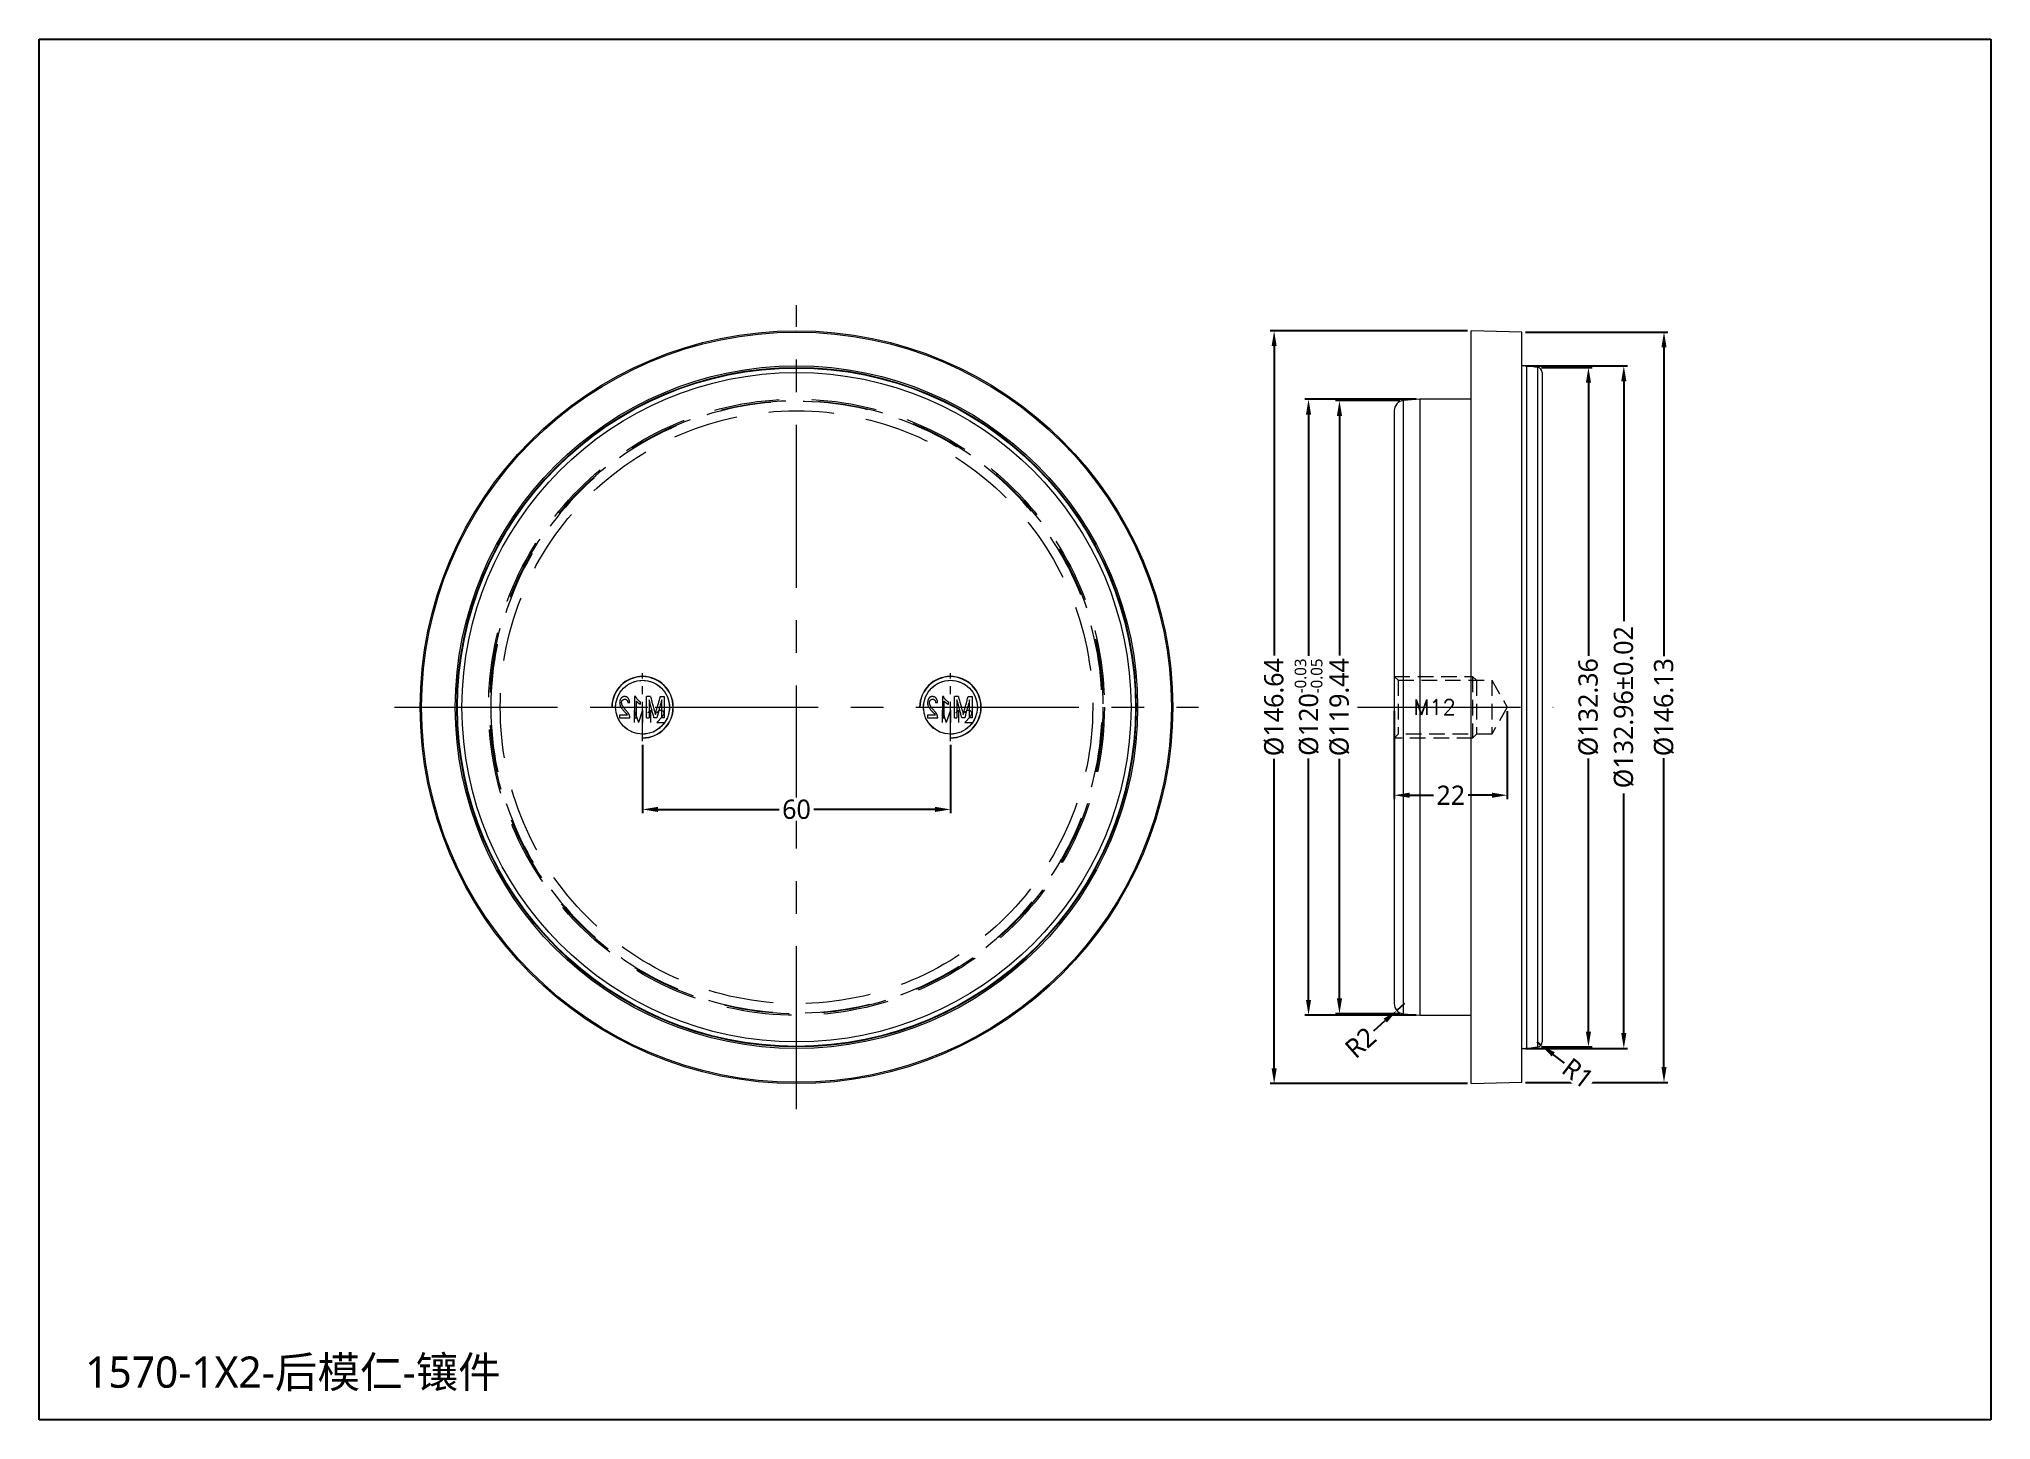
# Model space of a CAD drawing. Header units: millimetres. Extents: x 2430 to 2811, y 2094 to 2362.
import ezdxf
from ezdxf.enums import TextEntityAlignment as Align
from ezdxf.lldxf.tags import DXFTag

# ---------------------------------------------------------------- set-up
doc = ezdxf.new("R2010")
doc.units = ezdxf.units.MM
doc.linetypes.add('CENTER', pattern=[50.8, 31.75, -6.35, 6.35, -6.35])
doc.linetypes.add('HIDDEN', pattern=[9.525, 6.35, -3.175])
doc.layers.add('1', color=7, linetype='Continuous', true_color=0xffffff)
doc.layers.add('21', color=7, linetype='Continuous', true_color=0xffffff)
for name, color, linetype, lineweight in [('dim', 82, 'Continuous', 9), ('moldbase', 7, 'Continuous', 20), ('screw', 33, 'Continuous', 13)]:
    doc.layers.add(name, color=color, linetype=linetype, lineweight=lineweight)
doc.styles.add('Capful-A', font='')
doc.styles.get("Standard").update_dxf_attribs({"font": 'arial.ttf'})
doc.styles.add('TXT', font='txt.shx', dxfattribs={"bigfont": 'gbcbig.shx'})
doc.styles.get('Capful-A').set_extended_font_data('Microsoft YaHei')
tags = doc.linetypes.add('DASHED', pattern=[25.72, 12.86, -12.86]).pattern_tags.tags
tags[6:7] = [DXFTag(74, 4), DXFTag(75, 0), DXFTag(340, '0'), DXFTag(46, 0.0), DXFTag(50, 0.0), DXFTag(44, 0.0), DXFTag(45, 0.0)]
tags[4:5] = [DXFTag(74, 4), DXFTag(75, 0), DXFTag(340, '0'), DXFTag(46, 0.0), DXFTag(50, 0.0), DXFTag(44, 0.0), DXFTag(45, 0.0)]
doc.dimstyles.new('Capful-A-1.5', dxfattribs={"dimscale": 1.5, "dimtxt": 2.5, "dimasz": 2.5, "dimexe": 1.5, "dimexo": 1, "dimgap": 1.5, "dimtad": 0, "dimdsep": 46, "dimtxsty": 'Capful-A', "dimcen": 0, "dimclrt": 2, "dimazin": 2, "dimtfac": 1, "dimtmove": 0, "dimatfit": 3, "dimfxl": 0, "dimtolj": 1, "dimtzin": 0, "dimarcsym": 0})

msp = doc.modelspace()

# ---------------------------------------------------------------- texts
at = {"layer": 'moldbase', "lineweight": 18, "insert": (2439.388, 2105.885), "char_height": 6.08432, "attachment_point": 1}
msp.add_mtext_dynamic_manual_height_columns('{\\fMicrosoft YaHei|b0|i0|c134|p34;1570-1X2-后模仁-镶件}', width=206.9763, gutter_width=0, heights=[16.37], dxfattribs=at)
at = {"layer": 'screw', "color": 6, "linetype": 'HIDDEN', "ltscale": 0.48, "style": 'TXT'}
msp.add_text('M12', height=3, dxfattribs=at).set_placement((2702.349, 2232.347), align=Align.MIDDLE)

# ---------------------------------------------------------------- blocks, each defined once
blk = doc.blocks.new('TK')
for p, q in [((0, 0), (0, 294)), ((0, 294), (415.8, 294)), ((415.8, 294), (415.8, 0)), ((415.8, 0), (0, 0))]:
    blk.add_line(p, q)
blk = doc.blocks.new('screw_m12_g')
at = {"layer": 'screw', "color": 1, "linetype": 'CENTER', "ltscale": 0.24}
for p, q in [((0, -6.6), (0, 6.6)), ((-6.6, 0), (6.6, 0))]:
    blk.add_line(p, q, dxfattribs=at)
at = {"layer": 'screw', "color": 33, "linetype": 'HIDDEN', "ltscale": 0.24}
blk.add_circle((0, 0), 5.25, dxfattribs=at)
at = {"layer": 'screw', "color": 92, "linetype": 'HIDDEN', "ltscale": 0.24}
blk.add_arc((0, 0), 6, 270, 180, dxfattribs=at)
at = {"layer": 'screw', "color": 6, "style": 'TXT'}
blk.add_text('M12', height=2.4, dxfattribs=at).set_placement((-2.04, -3))
blk = doc.blocks.new('*D40')
at = {"layer": 'Defpoints', "color": 0, "transparency": 16777216}
for p in [(2694.48, 2232.35), (2716.51, 2232.35), (2694.48, 2215.2)]:
    blk.add_point(p, dxfattribs=at)
at = {"layer": 'dim', "color": 0, "lineweight": -2, "transparency": 16777216}
for p, q in [((2694.48, 2231.6), (2694.48, 2214.45)), ((2716.51, 2231.6), (2716.51, 2214.45)), ((2697.48, 2215.2), (2702.12, 2215.2)), ((2713.51, 2215.2), (2708.88, 2215.2))]:
    blk.add_line(p, q, dxfattribs=at)
at = {"layer": 'dim', "color": 0, "transparency": 16777216}
for points in [[(2697.48, 2215.7), (2697.48, 2214.7), (2694.48, 2215.2)], [(2713.51, 2215.7), (2713.51, 2214.7), (2716.51, 2215.2)]]:
    blk.add_solid(points, dxfattribs=at)
at = {"layer": 'dim', "color": 2, "transparency": 16777216, "insert": (2705.5, 2215.2), "char_height": 3.75, "attachment_point": 5, "style": 'Capful-A', "bg_fill": 3, "box_fill_scale": 1.1, "bg_fill_color": 256, "bg_fill_true_color": 13158600, "bg_fill_transparency": 0}
blk.add_mtext('\\A1;22', dxfattribs=at)
blk = doc.blocks.new('*D41')
at = {"layer": 'Defpoints', "color": 0, "transparency": 16777216}
for p in [(2719.33, 2305.41), (2719.33, 2159.28), (2747.05, 2159.28)]:
    blk.add_point(p, dxfattribs=at)
at = {"layer": 'dim', "color": 0, "lineweight": -2, "transparency": 16777216}
for p, q in [((2720.08, 2305.41), (2747.8, 2305.41)), ((2747.05, 2302.41), (2747.05, 2242.28)), ((2747.05, 2162.28), (2747.05, 2222.42)), ((2720.08, 2159.28), (2747.8, 2159.28))]:
    blk.add_line(p, q, dxfattribs=at)
at = {"layer": 'dim', "color": 0, "transparency": 16777216}
for points in [[(2746.55, 2302.41), (2747.55, 2302.41), (2747.05, 2305.41)], [(2746.55, 2162.28), (2747.55, 2162.28), (2747.05, 2159.28)]]:
    blk.add_solid(points, dxfattribs=at)
at = {"layer": 'dim', "color": 2, "transparency": 16777216, "insert": (2747.05, 2232.35), "char_height": 3.75, "attachment_point": 5, "rotation": 90, "style": 'Capful-A', "bg_fill": 3, "box_fill_scale": 1.1, "bg_fill_color": 256, "bg_fill_true_color": 13158600, "bg_fill_transparency": 0}
blk.add_mtext('\\A1;%%c146.13', dxfattribs=at)
blk = doc.blocks.new('*D42')
at = {"layer": 'Defpoints', "color": 0, "transparency": 16777216}
for p in [(2719.33, 2298.83), (2719.33, 2165.87), (2739.22, 2165.87)]:
    blk.add_point(p, dxfattribs=at)
at = {"layer": 'dim', "color": 0, "lineweight": -2, "transparency": 16777216}
for p, q in [((2720.08, 2298.83), (2739.97, 2298.83)), ((2739.22, 2295.83), (2739.22, 2249.13)), ((2739.22, 2168.87), (2739.22, 2215.57)), ((2720.08, 2165.87), (2739.97, 2165.87))]:
    blk.add_line(p, q, dxfattribs=at)
at = {"layer": 'dim', "color": 0, "transparency": 16777216}
for points in [[(2738.72, 2295.83), (2739.72, 2295.83), (2739.22, 2298.83)], [(2738.72, 2168.87), (2739.72, 2168.87), (2739.22, 2165.87)]]:
    blk.add_solid(points, dxfattribs=at)
at = {"layer": 'dim', "color": 2, "transparency": 16777216, "insert": (2739.22, 2232.35), "char_height": 3.75, "attachment_point": 5, "rotation": 90, "style": 'Capful-A', "bg_fill": 3, "box_fill_scale": 1.1, "bg_fill_color": 256, "bg_fill_true_color": 13158600, "bg_fill_transparency": 0}
blk.add_mtext('\\A1;%%c132.96±0.02', dxfattribs=at)
blk = doc.blocks.new('*D43')
at = {"layer": 'Defpoints', "color": 0, "transparency": 16777216}
for p in [(2722.43, 2298.53), (2722.43, 2166.17), (2732.33, 2166.17)]:
    blk.add_point(p, dxfattribs=at)
at = {"layer": 'dim', "color": 0, "lineweight": -2, "transparency": 16777216}
for p, q in [((2723.18, 2298.53), (2733.08, 2298.53)), ((2732.33, 2295.53), (2732.33, 2242.36)), ((2732.33, 2169.17), (2732.33, 2222.34)), ((2723.18, 2166.17), (2733.08, 2166.17))]:
    blk.add_line(p, q, dxfattribs=at)
at = {"layer": 'dim', "color": 0, "transparency": 16777216}
for points in [[(2731.83, 2295.53), (2732.83, 2295.53), (2732.33, 2298.53)], [(2731.83, 2169.17), (2732.83, 2169.17), (2732.33, 2166.17)]]:
    blk.add_solid(points, dxfattribs=at)
at = {"layer": 'dim', "color": 2, "transparency": 16777216, "insert": (2732.33, 2232.35), "char_height": 3.75, "attachment_point": 5, "rotation": 90, "style": 'Capful-A', "bg_fill": 3, "box_fill_scale": 1.1, "bg_fill_color": 256, "bg_fill_true_color": 13158600, "bg_fill_transparency": 0}
blk.add_mtext('\\A1;%%c132.36', dxfattribs=at)
blk = doc.blocks.new('*D44')
at = {"layer": 'Defpoints', "color": 0, "transparency": 16777216}
for p in [(2709.48, 2305.67), (2671.08, 2159.03), (2709.48, 2159.03)]:
    blk.add_point(p, dxfattribs=at)
at = {"layer": 'dim', "color": 0, "lineweight": -2, "transparency": 16777216}
for p, q in [((2708.73, 2305.67), (2670.33, 2305.67)), ((2671.08, 2302.67), (2671.08, 2242.41)), ((2671.08, 2162.03), (2671.08, 2222.28)), ((2708.73, 2159.03), (2670.33, 2159.03))]:
    blk.add_line(p, q, dxfattribs=at)
at = {"layer": 'dim', "color": 0, "transparency": 16777216}
for points in [[(2670.58, 2302.67), (2671.58, 2302.67), (2671.08, 2305.67)], [(2670.58, 2162.03), (2671.58, 2162.03), (2671.08, 2159.03)]]:
    blk.add_solid(points, dxfattribs=at)
at = {"layer": 'dim', "color": 2, "transparency": 16777216, "insert": (2671.08, 2232.35), "char_height": 3.75, "attachment_point": 5, "rotation": 90, "style": 'Capful-A', "bg_fill": 3, "box_fill_scale": 1.1, "bg_fill_color": 256, "bg_fill_true_color": 13158600, "bg_fill_transparency": 0}
blk.add_mtext('\\A1;%%c146.64', dxfattribs=at)
blk = doc.blocks.new('*D45')
at = {"layer": 'Defpoints', "color": 0, "transparency": 16777216}
for p in [(2699.48, 2292.35), (2677.78, 2172.35), (2699.48, 2172.35)]:
    blk.add_point(p, dxfattribs=at)
at = {"layer": 'dim', "color": 0, "lineweight": -2, "transparency": 16777216}
for p, q in [((2698.73, 2292.35), (2677.03, 2292.35)), ((2677.78, 2289.35), (2677.78, 2242.36)), ((2677.78, 2175.35), (2677.78, 2222.34)), ((2698.73, 2172.35), (2677.03, 2172.35))]:
    blk.add_line(p, q, dxfattribs=at)
at = {"layer": 'dim', "color": 0, "transparency": 16777216}
for points in [[(2677.28, 2289.35), (2678.28, 2289.35), (2677.78, 2292.35)], [(2677.28, 2175.35), (2678.28, 2175.35), (2677.78, 2172.35)]]:
    blk.add_solid(points, dxfattribs=at)
at = {"layer": 'dim', "color": 2, "transparency": 16777216, "insert": (2677.78, 2232.35), "char_height": 3.75, "attachment_point": 5, "rotation": 90, "style": 'Capful-A', "bg_fill": 3, "box_fill_scale": 1.1, "bg_fill_color": 256, "bg_fill_true_color": 13158600, "bg_fill_transparency": 0}
blk.add_mtext('\\A1;%%c120{\\H2.25;\\S-0.03^ -0.05;}', dxfattribs=at)
blk = doc.blocks.new('*D46')
at = {"layer": 'Defpoints', "color": 0, "transparency": 16777216}
for p in [(2696.31, 2292.07), (2683.81, 2172.62), (2696.31, 2172.62)]:
    blk.add_point(p, dxfattribs=at)
at = {"layer": 'dim', "color": 0, "lineweight": -2, "transparency": 16777216}
for p, q in [((2695.56, 2292.07), (2683.06, 2292.07)), ((2683.81, 2289.07), (2683.81, 2242.41)), ((2683.81, 2175.62), (2683.81, 2222.28)), ((2695.56, 2172.62), (2683.06, 2172.62))]:
    blk.add_line(p, q, dxfattribs=at)
at = {"layer": 'dim', "color": 0, "transparency": 16777216}
for points in [[(2683.31, 2289.07), (2684.31, 2289.07), (2683.81, 2292.07)], [(2683.31, 2175.62), (2684.31, 2175.62), (2683.81, 2172.62)]]:
    blk.add_solid(points, dxfattribs=at)
at = {"layer": 'dim', "color": 2, "transparency": 16777216, "insert": (2683.81, 2232.35), "char_height": 3.75, "attachment_point": 5, "rotation": 90, "style": 'Capful-A', "bg_fill": 3, "box_fill_scale": 1.1, "bg_fill_color": 256, "bg_fill_true_color": 13158600, "bg_fill_transparency": 0}
blk.add_mtext('\\A1;%%c119.44', dxfattribs=at)
blk = doc.blocks.new('*D47')
at = {"layer": 'Defpoints', "color": 0, "transparency": 16777216}
for p in [(2694.99, 2173.29), (2696.48, 2174.62)]:
    blk.add_point(p, dxfattribs=at)
at = {"layer": 'dim', "color": 0, "lineweight": -2, "transparency": 16777216}
for p, q in [((2696.48, 2174.62), (2694.99, 2173.29)), ((2690.49, 2169.32), (2692.74, 2171.3))]:
    blk.add_line(p, q, dxfattribs=at)
at = {"layer": 'dim', "color": 2, "transparency": 16777216, "insert": (2687.91, 2167.03), "char_height": 3.75, "attachment_point": 5, "rotation": 41.4945, "style": 'Capful-A', "bg_fill": 3, "box_fill_scale": 1.1, "bg_fill_color": 256, "bg_fill_true_color": 13158600, "bg_fill_transparency": 0}
blk.add_mtext('\\A1;R2', dxfattribs=at)
at = {"layer": 'dim', "color": 0, "transparency": 16777216}
blk.add_solid([(2692.41, 2171.68), (2693.07, 2170.93), (2694.99, 2173.29)], dxfattribs=at)
blk = doc.blocks.new('*D48')
at = {"layer": 'Defpoints', "color": 0, "transparency": 16777216}
for p in [(2722.29, 2167.16), (2723.08, 2166.55)]:
    blk.add_point(p, dxfattribs=at)
at = {"layer": 'dim', "color": 0, "lineweight": -2, "transparency": 16777216}
for p, q in [((2722.29, 2167.16), (2723.08, 2166.55)), ((2727.85, 2162.91), (2725.47, 2164.73))]:
    blk.add_line(p, q, dxfattribs=at)
at = {"layer": 'dim', "color": 2, "transparency": 16777216, "insert": (2730.28, 2161.06), "char_height": 3.75, "attachment_point": 5, "rotation": 322.6485, "style": 'Capful-A', "bg_fill": 3, "box_fill_scale": 1.1, "bg_fill_color": 256, "bg_fill_true_color": 13158600, "bg_fill_transparency": 0}
blk.add_mtext('\\A1;R1', dxfattribs=at)
at = {"layer": 'dim', "color": 0, "transparency": 16777216}
blk.add_solid([(2725.77, 2165.13), (2725.16, 2164.33), (2723.08, 2166.55)], dxfattribs=at)
blk = doc.blocks.new('*D49')
at = {"layer": 'Defpoints', "color": 0, "transparency": 16777216}
for p in [(2548, 2225.75), (2608, 2225.75), (2548, 2212.44)]:
    blk.add_point(p, dxfattribs=at)
at = {"layer": 'dim', "color": 0, "lineweight": -2, "transparency": 16777216}
for p, q in [((2548, 2225), (2548, 2211.69)), ((2608, 2225), (2608, 2211.69)), ((2551, 2212.44), (2574.59, 2212.44)), ((2605, 2212.44), (2581.4, 2212.44))]:
    blk.add_line(p, q, dxfattribs=at)
at = {"layer": 'dim', "color": 0, "transparency": 16777216}
for points in [[(2551, 2212.94), (2551, 2211.94), (2548, 2212.44)], [(2605, 2212.94), (2605, 2211.94), (2608, 2212.44)]]:
    blk.add_solid(points, dxfattribs=at)
at = {"layer": 'dim', "color": 2, "transparency": 16777216, "insert": (2578, 2212.44), "char_height": 3.75, "attachment_point": 5, "style": 'Capful-A', "bg_fill": 3, "box_fill_scale": 1.1, "bg_fill_color": 256, "bg_fill_true_color": 13158600, "bg_fill_transparency": 0}
blk.add_mtext('\\A1;60', dxfattribs=at)

# ---------------------------------------------------------------- linework, layer by layer
at = {"layer": '1', "color": 1, "linetype": 'CENTER', "lineweight": 18}
for p, q in [((2577.996, 2154.025), (2577.996, 2310.668)), ((2499.675, 2232.347), (2656.318, 2232.347)), ((2687.309, 2232.347), (2725.426, 2232.347))]:
    msp.add_line(p, q, dxfattribs=at)
at = {"layer": '21', "color": 7, "linetype": 'Continuous', "lineweight": 18}
for p, q in [((2709.483, 2232.347), (2709.483, 2305.668)), ((2719.332, 2305.411), (2709.483, 2305.668)), ((2719.332, 2159.283), (2719.332, 2305.411)), ((2720.287, 2298.828), (2719.332, 2298.828)), ((2722.426, 2298.527), (2720.287, 2298.828)), ((2720.287, 2298.828), (2720.287, 2165.866)), ((2722.426, 2298.527), (2722.426, 2232.347)), ((2723.287, 2297.537), (2723.287, 2167.157)), ((2694.483, 2290.077), (2694.483, 2232.347)), ((2699.483, 2292.347), (2696.309, 2292.069)), ((2696.309, 2232.347), (2696.309, 2292.069)), ((2699.483, 2292.347), (2699.483, 2232.347)), ((2709.483, 2292.347), (2699.483, 2292.347)), ((2694.483, 2232.347), (2694.483, 2174.617)), ((2696.309, 2172.625), (2696.309, 2232.347)), ((2699.483, 2232.347), (2699.483, 2172.347)), ((2709.483, 2159.025), (2709.483, 2232.347)), ((2722.426, 2232.347), (2722.426, 2166.167)), ((2696.309, 2172.625), (2699.483, 2172.347)), ((2699.483, 2172.347), (2709.483, 2172.347)), ((2719.332, 2165.866), (2720.287, 2165.866)), ((2720.287, 2165.866), (2722.426, 2166.167)), ((2709.483, 2159.025), (2719.332, 2159.283))]:
    msp.add_line(p, q, dxfattribs=at)
at = {"layer": '21', "color": 8, "linetype": 'DASHED', "lineweight": 18}
for p, q in [((2542.046, 2232.347), (2541.996, 2232.347)), ((2602.046, 2232.347), (2601.996, 2232.347)), ((2547.996, 2226.397), (2547.996, 2226.347)), ((2607.996, 2226.397), (2607.996, 2226.347))]:
    msp.add_line(p, q, dxfattribs=at)
at = {"layer": '21', "color": 7, "linetype": 'Continuous', "lineweight": 18}
for radius in [73.321, 73.064, 66.481, 66.18, 66.059, 65.19]:
    msp.add_circle((2577.996, 2232.347), radius, dxfattribs=at)
at = {"layer": '21', "color": 8, "linetype": 'HIDDEN', "lineweight": 18, "ltscale": 2}
for radius in [60, 59.722, 57.73]:
    msp.add_circle((2577.996, 2232.347), radius, dxfattribs=at)
at = {"layer": '21', "color": 8, "linetype": 'DASHED', "lineweight": 18}
for centre in [(2547.996, 2232.347), (2607.996, 2232.347)]:
    msp.add_circle(centre, 5.25, dxfattribs=at)
at = {"layer": '21', "color": 7, "linetype": 'Continuous', "lineweight": 18}
for centre, radius, start, end in [((2722.287, 2297.537), 1, 0, 82), ((2696.483, 2290.077), 2, 95, 180), ((2696.483, 2174.617), 2, 180, 265), ((2722.287, 2167.157), 1, 278, 0)]:
    msp.add_arc(centre, radius, start, end, dxfattribs=at)
at = {"layer": '21', "color": 8, "linetype": 'HIDDEN', "lineweight": 18, "ltscale": 2}
msp.add_arc((2577.996, 2232.347), 59.563, 180, 179.99437, dxfattribs=at)
at = {"layer": '21', "color": 8, "linetype": 'DASHED', "lineweight": 18}
for centre, radius in [((2547.996, 2232.347), 6), ((2547.996, 2232.347), 5.95), ((2607.996, 2232.347), 6), ((2607.996, 2232.347), 5.95)]:
    msp.add_arc(centre, radius, 270, 180, dxfattribs=at)
for points, knots in [([(2542.746, 2232.347), (2542.746, 2232.691), (2542.78, 2233.034), (2542.855, 2233.41), (2542.863, 2233.449), (2542.872, 2233.488)], [0, 0, 0, 0, 0.8960573, 0.8960573, 1, 1, 1, 1]), ([(2545.489, 2233.281), (2545.485, 2233.314), (2545.481, 2233.348), (2545.472, 2233.414), (2545.467, 2233.447), (2545.452, 2233.545), (2545.44, 2233.609), (2545.418, 2233.687), (2545.413, 2233.702), (2545.403, 2233.733), (2545.398, 2233.748), (2545.382, 2233.792), (2545.369, 2233.821), (2545.343, 2233.877), (2545.329, 2233.904), (2545.299, 2233.958), (2545.283, 2233.984), (2545.251, 2234.036), (2545.234, 2234.061), (2545.198, 2234.11), (2545.18, 2234.134), (2545.141, 2234.181), (2545.121, 2234.203), (2545.079, 2234.244), (2545.056, 2234.263), (2545.019, 2234.288), (2545.006, 2234.296), (2544.979, 2234.31), (2544.966, 2234.317), (2544.924, 2234.335), (2544.868, 2234.355), (2544.809, 2234.371), (2544.75, 2234.385), (2544.72, 2234.392), (2544.661, 2234.403), (2544.631, 2234.408), (2544.57, 2234.416), (2544.54, 2234.42), (2544.479, 2234.425), (2544.448, 2234.427), (2544.402, 2234.426), (2544.386, 2234.426), (2544.355, 2234.423), (2544.339, 2234.421), (2544.292, 2234.413), (2544.261, 2234.404), (2544.2, 2234.381), (2544.17, 2234.367), (2544.112, 2234.335), (2544.083, 2234.317), (2544.028, 2234.28), (2544, 2234.26), (2543.947, 2234.219), (2543.921, 2234.197), (2543.87, 2234.152), (2543.845, 2234.129), (2543.797, 2234.08), (2543.774, 2234.054), (2543.743, 2234.013), (2543.733, 2233.999), (2543.719, 2233.977), (2543.714, 2233.969), (2543.705, 2233.954), (2543.701, 2233.946), (2543.681, 2233.907), (2543.668, 2233.875), (2543.645, 2233.809), (2543.635, 2233.775), (2543.617, 2233.707), (2543.609, 2233.673), (2543.594, 2233.604), (2543.587, 2233.57), (2543.569, 2233.467), (2543.559, 2233.398), (2543.548, 2233.295), (2543.545, 2233.26), (2543.54, 2233.19), (2543.539, 2233.155), (2543.539, 2233.085), (2543.54, 2233.05), (2543.545, 2232.981), (2543.549, 2232.946), (2543.56, 2232.879), (2543.567, 2232.845), (2543.584, 2232.78), (2543.594, 2232.747), (2543.617, 2232.683), (2543.63, 2232.651), (2543.658, 2232.59), (2543.673, 2232.559), (2543.72, 2232.47), (2543.754, 2232.413), (2543.825, 2232.3), (2543.862, 2232.244), (2543.938, 2232.134), (2543.976, 2232.079), (2544.056, 2231.972), (2544.097, 2231.918), (2544.18, 2231.814), (2544.222, 2231.762), (2544.287, 2231.685), (2544.309, 2231.66), (2544.354, 2231.61), (2544.376, 2231.585), (2544.444, 2231.51), (2544.49, 2231.461), (2544.582, 2231.362), (2544.627, 2231.311), (2544.716, 2231.208), (2544.759, 2231.155), (2544.887, 2230.993), (2544.969, 2230.881), (2545.048, 2230.765)], [0, 0, 0, 0, 0.015625, 0.015625, 0.03125, 0.03125, 0.0625, 0.0625, 0.0703125, 0.0703125, 0.078125, 0.078125, 0.09375, 0.09375, 0.109375, 0.109375, 0.125, 0.125, 0.140625, 0.140625, 0.15625, 0.15625, 0.171875, 0.171875, 0.1875, 0.1875, 0.1953125, 0.1953125, 0.203125, 0.203125, 0.21875, 0.234375, 0.234375, 0.25, 0.25, 0.265625, 0.265625, 0.28125, 0.28125, 0.296875, 0.296875, 0.3046875, 0.3046875, 0.3125, 0.3125, 0.328125, 0.328125, 0.34375, 0.34375, 0.359375, 0.359375, 0.375, 0.375, 0.390625, 0.390625, 0.40625, 0.40625, 0.421875, 0.421875, 0.4296875, 0.4296875, 0.4335938, 0.4335938, 0.4375, 0.4375, 0.453125, 0.453125, 0.46875, 0.46875, 0.484375, 0.484375, 0.5, 0.5, 0.53125, 0.53125, 0.546875, 0.546875, 0.5625, 0.5625, 0.578125, 0.578125, 0.59375, 0.59375, 0.609375, 0.609375, 0.625, 0.625, 0.640625, 0.640625, 0.65625, 0.65625, 0.6875, 0.6875, 0.71875, 0.71875, 0.75, 0.75, 0.78125, 0.78125, 0.8125, 0.8125, 0.828125, 0.828125, 0.84375, 0.84375, 0.875, 0.875, 0.90625, 0.90625, 0.9375, 0.9375, 1, 1, 1, 1]), ([(2545.523, 2230.263), (2545.52, 2230.32), (2545.515, 2230.377), (2545.501, 2230.491), (2545.491, 2230.548), (2545.473, 2230.634), (2545.466, 2230.663), (2545.454, 2230.706), (2545.449, 2230.721), (2545.441, 2230.749), (2545.436, 2230.763), (2545.412, 2230.834), (2545.389, 2230.889), (2545.349, 2230.97), (2545.335, 2230.997), (2545.305, 2231.049), (2545.29, 2231.075), (2545.257, 2231.127), (2545.241, 2231.152), (2545.208, 2231.201), (2545.191, 2231.226), (2545.14, 2231.298), (2545.105, 2231.346), (2545.035, 2231.439), (2544.999, 2231.485), (2544.891, 2231.621), (2544.817, 2231.709), (2544.704, 2231.838), (2544.666, 2231.881), (2544.59, 2231.965), (2544.552, 2232.006), (2544.477, 2232.091), (2544.44, 2232.133), (2544.386, 2232.199), (2544.369, 2232.221), (2544.335, 2232.266), (2544.319, 2232.289), (2544.27, 2232.359), (2544.239, 2232.406), (2544.179, 2232.502), (2544.149, 2232.55), (2544.106, 2232.624), (2544.092, 2232.648), (2544.065, 2232.698), (2544.051, 2232.723), (2544.031, 2232.761), (2544.025, 2232.774), (2544.012, 2232.799), (2544.005, 2232.812), (2543.987, 2232.851), (2543.976, 2232.877), (2543.957, 2232.931), (2543.949, 2232.959), (2543.941, 2233.002), (2543.938, 2233.017), (2543.934, 2233.046), (2543.932, 2233.061), (2543.928, 2233.106), (2543.927, 2233.135), (2543.926, 2233.195), (2543.926, 2233.255), (2543.93, 2233.314), (2543.935, 2233.374), (2543.939, 2233.403), (2543.946, 2233.448), (2543.949, 2233.463), (2543.955, 2233.493), (2543.959, 2233.507), (2543.971, 2233.551), (2543.982, 2233.579), (2544.009, 2233.633), (2544.026, 2233.658), (2544.054, 2233.693), (2544.064, 2233.703), (2544.085, 2233.724), (2544.095, 2233.734), (2544.128, 2233.763), (2544.151, 2233.78), (2544.187, 2233.804), (2544.199, 2233.812), (2544.223, 2233.827), (2544.235, 2233.834), (2544.272, 2233.855), (2544.297, 2233.867), (2544.348, 2233.891), (2544.374, 2233.901), (2544.413, 2233.914), (2544.426, 2233.918), (2544.453, 2233.925), (2544.466, 2233.927), (2544.506, 2233.934), (2544.533, 2233.935), (2544.572, 2233.932), (2544.585, 2233.93), (2544.611, 2233.925), (2544.624, 2233.921), (2544.661, 2233.91), (2544.685, 2233.9), (2544.732, 2233.878), (2544.755, 2233.866), (2544.799, 2233.839), (2544.843, 2233.811), (2544.883, 2233.778), (2544.922, 2233.744), (2544.941, 2233.726), (2544.968, 2233.696), (2544.977, 2233.686), (2544.993, 2233.665), (2545.001, 2233.654), (2545.023, 2233.62), (2545.036, 2233.596), (2545.053, 2233.558), (2545.058, 2233.546), (2545.068, 2233.519), (2545.072, 2233.505), (2545.084, 2233.464), (2545.091, 2233.436), (2545.102, 2233.38), (2545.107, 2233.351), (2545.115, 2233.294), (2545.118, 2233.264), (2545.121, 2233.235)], [0, 0, 0, 0, 0.03125, 0.03125, 0.0625, 0.0625, 0.078125, 0.078125, 0.0859375, 0.0859375, 0.09375, 0.09375, 0.125, 0.125, 0.140625, 0.140625, 0.15625, 0.15625, 0.171875, 0.171875, 0.1875, 0.1875, 0.21875, 0.21875, 0.25, 0.25, 0.3125, 0.3125, 0.34375, 0.34375, 0.375, 0.375, 0.40625, 0.40625, 0.421875, 0.421875, 0.4375, 0.4375, 0.46875, 0.46875, 0.5, 0.5, 0.515625, 0.515625, 0.53125, 0.53125, 0.5390625, 0.5390625, 0.546875, 0.546875, 0.5625, 0.5625, 0.578125, 0.578125, 0.5859375, 0.5859375, 0.59375, 0.59375, 0.609375, 0.609375, 0.625, 0.640625, 0.640625, 0.65625, 0.65625, 0.6640625, 0.6640625, 0.671875, 0.671875, 0.6875, 0.6875, 0.703125, 0.703125, 0.7109375, 0.7109375, 0.71875, 0.71875, 0.734375, 0.734375, 0.7421875, 0.7421875, 0.75, 0.75, 0.765625, 0.765625, 0.78125, 0.78125, 0.7890625, 0.7890625, 0.796875, 0.796875, 0.8125, 0.8125, 0.8203125, 0.8203125, 0.828125, 0.828125, 0.84375, 0.84375, 0.859375, 0.859375, 0.875, 0.890625, 0.890625, 0.90625, 0.90625, 0.9140625, 0.9140625, 0.921875, 0.921875, 0.9375, 0.9375, 0.9453125, 0.9453125, 0.953125, 0.953125, 0.96875, 0.96875, 0.984375, 0.984375, 1, 1, 1, 1]), ([(2546.427, 2234.424), (2546.427, 2234.26), (2546.427, 2234.096), (2546.427, 2233.845), (2546.427, 2233.761), (2546.427, 2233.591), (2546.427, 2233.506), (2546.427, 2233.376), (2546.427, 2233.332), (2546.427, 2233.244), (2546.427, 2233.2), (2546.427, 2233.068), (2546.427, 2232.98), (2546.427, 2232.802), (2546.427, 2232.712), (2546.427, 2232.532), (2546.427, 2232.442), (2546.427, 2232.305), (2546.427, 2232.237), (2546.427, 2232.168), (2546.427, 2232.122), (2546.427, 2232.099), (2546.427, 2231.984), (2546.427, 2231.893), (2546.427, 2231.714), (2546.427, 2231.625), (2546.427, 2231.45), (2546.427, 2231.275), (2546.427, 2231.103), (2546.427, 2230.932), (2546.427, 2230.847), (2546.427, 2230.594), (2546.427, 2230.428), (2546.427, 2230.263)], [0, 0, 0, 0, 0.125, 0.125, 0.1875, 0.1875, 0.25, 0.25, 0.28125, 0.28125, 0.3125, 0.3125, 0.375, 0.375, 0.4375, 0.4375, 0.5, 0.5, 0.53125, 0.546875, 0.546875, 0.5625, 0.5625, 0.625, 0.625, 0.6875, 0.6875, 0.75, 0.8125, 0.8125, 0.875, 0.875, 1, 1, 1, 1]), ([(2547.566, 2233.384), (2547.54, 2233.4), (2547.515, 2233.416), (2547.464, 2233.449), (2547.44, 2233.465), (2547.367, 2233.517), (2547.321, 2233.554), (2547.255, 2233.612), (2547.233, 2233.631), (2547.189, 2233.67), (2547.168, 2233.69), (2547.126, 2233.73), (2547.105, 2233.751), (2547.066, 2233.793), (2547.046, 2233.815), (2547.009, 2233.859), (2546.982, 2233.893), (2546.956, 2233.927), (2546.938, 2233.95), (2546.929, 2233.961), (2546.902, 2233.996), (2546.885, 2234.019), (2546.851, 2234.065), (2546.834, 2234.089), (2546.81, 2234.125), (2546.802, 2234.137), (2546.787, 2234.162), (2546.78, 2234.174), (2546.758, 2234.212), (2546.745, 2234.237), (2546.708, 2234.316), (2546.686, 2234.369), (2546.666, 2234.424)], [0, 0, 0, 0, 0.0625, 0.0625, 0.125, 0.125, 0.25, 0.25, 0.3125, 0.3125, 0.375, 0.375, 0.4375, 0.4375, 0.5, 0.5, 0.5625, 0.59375, 0.59375, 0.625, 0.625, 0.6875, 0.6875, 0.75, 0.75, 0.78125, 0.78125, 0.8125, 0.8125, 0.875, 0.875, 1, 1, 1, 1]), ([(2546.796, 2230.263), (2546.796, 2230.389), (2546.796, 2230.516), (2546.796, 2230.771), (2546.796, 2230.899), (2546.796, 2231.094), (2546.796, 2231.159), (2546.796, 2231.291), (2546.796, 2231.358), (2546.796, 2231.458), (2546.796, 2231.492), (2546.796, 2231.56), (2546.796, 2231.594), (2546.796, 2231.697), (2546.796, 2231.766), (2546.796, 2231.905), (2546.796, 2231.974), (2546.796, 2232.115), (2546.796, 2232.186), (2546.796, 2232.292), (2546.796, 2232.346), (2546.796, 2232.4), (2546.796, 2232.436), (2546.796, 2232.454), (2546.796, 2232.544), (2546.796, 2232.616), (2546.796, 2232.827), (2546.796, 2232.965), (2546.796, 2233.17), (2546.796, 2233.237), (2546.796, 2233.372), (2546.796, 2233.439), (2546.796, 2233.505)], [0, 0, 0, 0, 0.125, 0.125, 0.25, 0.25, 0.3125, 0.3125, 0.375, 0.375, 0.40625, 0.40625, 0.4375, 0.4375, 0.5, 0.5, 0.5625, 0.5625, 0.625, 0.625, 0.65625, 0.671875, 0.671875, 0.6875, 0.6875, 0.75, 0.75, 0.875, 0.875, 0.9375, 0.9375, 1, 1, 1, 1]), ([(2547.566, 2232.848), (2547.532, 2232.873), (2547.498, 2232.899), (2547.447, 2232.937), (2547.43, 2232.95), (2547.397, 2232.976), (2547.38, 2232.988), (2547.346, 2233.014), (2547.329, 2233.027), (2547.295, 2233.052), (2547.278, 2233.065), (2547.228, 2233.103), (2547.194, 2233.129), (2547.143, 2233.167), (2547.127, 2233.18), (2547.093, 2233.206), (2547.077, 2233.219), (2547.045, 2233.247), (2547.029, 2233.261), (2546.997, 2233.289), (2546.982, 2233.303), (2546.951, 2233.332), (2546.936, 2233.347), (2546.906, 2233.377), (2546.892, 2233.392), (2546.863, 2233.423), (2546.849, 2233.439), (2546.822, 2233.471), (2546.809, 2233.488), (2546.796, 2233.505)], [0, 0, 0, 0, 0.125, 0.125, 0.1875, 0.1875, 0.25, 0.25, 0.3125, 0.3125, 0.375, 0.375, 0.5, 0.5, 0.5625, 0.5625, 0.625, 0.625, 0.6875, 0.6875, 0.75, 0.75, 0.8125, 0.8125, 0.875, 0.875, 0.9375, 0.9375, 1, 1, 1, 1]), ([(2547.566, 2233.384), (2547.566, 2233.296), (2547.566, 2233.208), (2547.566, 2233.074), (2547.566, 2233.029), (2547.566, 2232.939), (2547.566, 2232.894), (2547.566, 2232.848)], [0, 0, 0, 0, 0.5, 0.5, 0.75, 0.75, 1, 1, 1, 1]), ([(2549.539, 2234.446), (2549.419, 2234.446), (2549.297, 2234.446), (2549.051, 2234.446), (2548.927, 2234.446), (2548.801, 2234.446)], [0, 0, 0, 0, 0.5, 0.5, 1, 1, 1, 1]), ([(2548.801, 2230.285), (2548.801, 2230.449), (2548.801, 2230.614), (2548.801, 2230.863), (2548.801, 2230.947), (2548.801, 2231.114), (2548.801, 2231.198), (2548.801, 2231.368), (2548.801, 2231.453), (2548.801, 2231.626), (2548.801, 2231.714), (2548.801, 2231.827), (2548.801, 2231.849), (2548.801, 2231.895), (2548.801, 2231.918), (2548.801, 2231.986), (2548.801, 2232.032), (2548.801, 2232.124), (2548.801, 2232.171), (2548.801, 2232.264), (2548.801, 2232.311), (2548.801, 2232.382), (2548.801, 2232.406), (2548.801, 2232.453), (2548.801, 2232.477), (2548.801, 2232.548), (2548.801, 2232.595), (2548.801, 2232.734), (2548.801, 2232.825), (2548.801, 2233.004), (2548.801, 2233.093), (2548.801, 2233.268), (2548.801, 2233.354), (2548.801, 2233.525), (2548.801, 2233.61), (2548.801, 2233.778), (2548.801, 2233.863), (2548.801, 2234.114), (2548.801, 2234.28), (2548.801, 2234.446)], [0, 0, 0, 0, 0.125, 0.125, 0.1875, 0.1875, 0.25, 0.25, 0.3125, 0.3125, 0.375, 0.375, 0.390625, 0.390625, 0.40625, 0.40625, 0.4375, 0.4375, 0.46875, 0.46875, 0.5, 0.5, 0.515625, 0.515625, 0.53125, 0.53125, 0.5625, 0.5625, 0.625, 0.625, 0.6875, 0.6875, 0.75, 0.75, 0.8125, 0.8125, 0.875, 0.875, 1, 1, 1, 1]), ([(2550.222, 2230.285), (2550.185, 2230.422), (2550.148, 2230.561), (2550.073, 2230.839), (2550.035, 2230.978), (2549.958, 2231.261), (2549.919, 2231.404), (2549.861, 2231.621), (2549.841, 2231.693), (2549.801, 2231.84), (2549.781, 2231.914), (2549.741, 2232.063), (2549.721, 2232.137), (2549.69, 2232.251), (2549.68, 2232.288), (2549.66, 2232.364), (2549.649, 2232.403), (2549.618, 2232.518), (2549.597, 2232.595), (2549.566, 2232.71), (2549.556, 2232.749), (2549.535, 2232.826), (2549.524, 2232.864), (2549.493, 2232.98), (2549.472, 2233.057), (2549.441, 2233.171), (2549.431, 2233.209), (2549.411, 2233.285), (2549.4, 2233.323), (2549.349, 2233.512), (2549.31, 2233.66), (2549.27, 2233.807)], [0, 0, 0, 0, 0.125, 0.125, 0.25, 0.25, 0.375, 0.375, 0.4375, 0.4375, 0.5, 0.5, 0.5625, 0.5625, 0.59375, 0.59375, 0.625, 0.625, 0.6875, 0.6875, 0.71875, 0.71875, 0.75, 0.75, 0.8125, 0.8125, 0.84375, 0.84375, 0.875, 0.875, 1, 1, 1, 1]), ([(2549.27, 2233.807), (2549.27, 2233.737), (2549.27, 2233.666), (2549.27, 2233.525), (2549.27, 2233.453), (2549.27, 2233.31), (2549.27, 2233.237), (2549.27, 2233.09), (2549.27, 2233.016), (2549.27, 2232.903), (2549.27, 2232.865), (2549.27, 2232.789), (2549.27, 2232.75), (2549.27, 2232.635), (2549.27, 2232.559), (2549.27, 2232.405), (2549.27, 2232.328), (2549.27, 2232.173), (2549.27, 2232.096), (2549.27, 2231.98), (2549.27, 2231.941), (2549.27, 2231.865), (2549.27, 2231.827), (2549.27, 2231.714), (2549.27, 2231.565), (2549.27, 2231.418), (2549.27, 2231.273), (2549.27, 2231.201), (2549.27, 2231.057), (2549.27, 2230.986), (2549.27, 2230.844), (2549.27, 2230.773), (2549.27, 2230.562), (2549.27, 2230.423), (2549.27, 2230.285)], [0, 0, 0, 0, 0.0625, 0.0625, 0.125, 0.125, 0.1875, 0.1875, 0.25, 0.25, 0.28125, 0.28125, 0.3125, 0.3125, 0.375, 0.375, 0.4375, 0.4375, 0.5, 0.5, 0.53125, 0.53125, 0.5625, 0.5625, 0.625, 0.6875, 0.6875, 0.75, 0.75, 0.8125, 0.8125, 0.875, 0.875, 1, 1, 1, 1]), ([(2549.539, 2234.446), (2549.578, 2234.303), (2549.617, 2234.158), (2549.677, 2233.939), (2549.707, 2233.829), (2549.738, 2233.717), (2549.758, 2233.643), (2549.768, 2233.605), (2549.819, 2233.418), (2549.86, 2233.268), (2549.922, 2233.041), (2549.963, 2232.89), (2550.005, 2232.739), (2550.036, 2232.625), (2550.046, 2232.587), (2550.067, 2232.511), (2550.077, 2232.472), (2550.108, 2232.359), (2550.129, 2232.283), (2550.17, 2232.133), (2550.19, 2232.059), (2550.23, 2231.91), (2550.251, 2231.836), (2550.311, 2231.616), (2550.35, 2231.472), (2550.428, 2231.185), (2550.467, 2231.044), (2550.505, 2230.903)], [0, 0, 0, 0, 0.125, 0.125, 0.1875, 0.21875, 0.21875, 0.25, 0.25, 0.375, 0.375, 0.4375, 0.5, 0.5, 0.53125, 0.53125, 0.5625, 0.5625, 0.625, 0.625, 0.6875, 0.6875, 0.75, 0.75, 0.875, 0.875, 1, 1, 1, 1]), ([(2550.505, 2230.903), (2550.544, 2231.055), (2550.583, 2231.207), (2550.662, 2231.51), (2550.703, 2231.661), (2550.783, 2231.964), (2550.824, 2232.115), (2550.875, 2232.304), (2550.885, 2232.341), (2550.906, 2232.417), (2550.916, 2232.455), (2550.947, 2232.568), (2550.968, 2232.642), (2551.029, 2232.866), (2551.069, 2233.013), (2551.13, 2233.232), (2551.15, 2233.305), (2551.19, 2233.45), (2551.21, 2233.522), (2551.269, 2233.738), (2551.308, 2233.881), (2551.386, 2234.165), (2551.425, 2234.306), (2551.463, 2234.446)], [0, 0, 0, 0, 0.125, 0.125, 0.25, 0.25, 0.375, 0.375, 0.40625, 0.40625, 0.4375, 0.4375, 0.5, 0.5, 0.625, 0.625, 0.6875, 0.6875, 0.75, 0.75, 0.875, 0.875, 1, 1, 1, 1]), ([(2551.732, 2233.807), (2551.694, 2233.666), (2551.618, 2233.382), (2551.54, 2233.093), (2551.462, 2232.802), (2551.422, 2232.656), (2551.344, 2232.363), (2551.304, 2232.216), (2551.225, 2231.921), (2551.185, 2231.773), (2551.105, 2231.475), (2551.065, 2231.326), (2550.984, 2231.025), (2550.944, 2230.876), (2550.864, 2230.579), (2550.824, 2230.432), (2550.785, 2230.285)], [0, 0, 0, 0, 0.125, 0.25, 0.25, 0.375, 0.375, 0.5, 0.5, 0.625, 0.625, 0.75, 0.75, 0.875, 0.875, 1, 1, 1, 1]), ([(2551.732, 2230.285), (2551.732, 2230.569), (2551.732, 2230.857), (2551.732, 2231.296), (2551.732, 2231.443), (2551.732, 2231.667), (2551.732, 2231.741), (2551.732, 2231.891), (2551.732, 2231.966), (2551.732, 2232.189), (2551.732, 2232.338), (2551.732, 2232.634), (2551.732, 2232.781), (2551.732, 2233.223), (2551.732, 2233.516), (2551.732, 2233.807)], [0, 0, 0, 0, 0.25, 0.25, 0.375, 0.375, 0.4375, 0.4375, 0.5, 0.5, 0.625, 0.625, 0.75, 0.75, 1, 1, 1, 1]), ([(2552.201, 2234.446), (2552.201, 2234.107), (2552.201, 2233.765), (2552.201, 2233.244), (2552.201, 2233.069), (2552.201, 2232.805), (2552.201, 2232.717), (2552.201, 2232.584), (2552.201, 2232.539), (2552.201, 2232.451), (2552.201, 2232.406), (2552.201, 2232.186), (2552.201, 2232.01), (2552.201, 2231.66), (2552.201, 2231.487), (2552.201, 2230.968), (2552.201, 2230.625), (2552.201, 2230.285)], [0, 0, 0, 0, 0.25, 0.25, 0.375, 0.375, 0.4375, 0.4375, 0.46875, 0.46875, 0.5, 0.5, 0.625, 0.625, 0.75, 0.75, 1, 1, 1, 1]), ([(2602.746, 2232.347), (2602.746, 2232.691), (2602.78, 2233.034), (2602.855, 2233.41), (2602.863, 2233.449), (2602.872, 2233.488)], [0, 0, 0, 0, 0.8960573, 0.8960573, 1, 1, 1, 1]), ([(2605.489, 2233.281), (2605.485, 2233.314), (2605.481, 2233.348), (2605.472, 2233.414), (2605.467, 2233.447), (2605.452, 2233.545), (2605.44, 2233.609), (2605.418, 2233.687), (2605.413, 2233.702), (2605.403, 2233.733), (2605.398, 2233.748), (2605.382, 2233.792), (2605.369, 2233.821), (2605.343, 2233.877), (2605.329, 2233.904), (2605.299, 2233.958), (2605.283, 2233.984), (2605.251, 2234.036), (2605.234, 2234.061), (2605.198, 2234.11), (2605.18, 2234.134), (2605.141, 2234.181), (2605.121, 2234.203), (2605.079, 2234.244), (2605.056, 2234.263), (2605.019, 2234.288), (2605.006, 2234.296), (2604.979, 2234.31), (2604.966, 2234.317), (2604.924, 2234.335), (2604.868, 2234.355), (2604.809, 2234.371), (2604.75, 2234.385), (2604.72, 2234.392), (2604.661, 2234.403), (2604.631, 2234.408), (2604.57, 2234.416), (2604.54, 2234.42), (2604.479, 2234.425), (2604.448, 2234.427), (2604.402, 2234.426), (2604.386, 2234.426), (2604.355, 2234.423), (2604.339, 2234.421), (2604.292, 2234.413), (2604.261, 2234.404), (2604.2, 2234.381), (2604.17, 2234.367), (2604.112, 2234.335), (2604.083, 2234.317), (2604.028, 2234.28), (2604, 2234.26), (2603.947, 2234.219), (2603.921, 2234.197), (2603.87, 2234.152), (2603.845, 2234.129), (2603.797, 2234.08), (2603.774, 2234.054), (2603.743, 2234.013), (2603.733, 2233.999), (2603.719, 2233.977), (2603.714, 2233.969), (2603.705, 2233.954), (2603.701, 2233.946), (2603.681, 2233.907), (2603.668, 2233.875), (2603.645, 2233.809), (2603.635, 2233.775), (2603.617, 2233.707), (2603.609, 2233.673), (2603.594, 2233.604), (2603.587, 2233.57), (2603.569, 2233.467), (2603.559, 2233.398), (2603.548, 2233.295), (2603.545, 2233.26), (2603.54, 2233.19), (2603.539, 2233.155), (2603.539, 2233.085), (2603.54, 2233.05), (2603.545, 2232.981), (2603.549, 2232.946), (2603.56, 2232.879), (2603.567, 2232.845), (2603.584, 2232.78), (2603.594, 2232.747), (2603.617, 2232.683), (2603.63, 2232.651), (2603.658, 2232.59), (2603.673, 2232.559), (2603.72, 2232.47), (2603.754, 2232.413), (2603.825, 2232.3), (2603.862, 2232.244), (2603.938, 2232.134), (2603.976, 2232.079), (2604.056, 2231.972), (2604.097, 2231.918), (2604.18, 2231.814), (2604.222, 2231.762), (2604.287, 2231.685), (2604.309, 2231.66), (2604.354, 2231.61), (2604.376, 2231.585), (2604.444, 2231.51), (2604.49, 2231.461), (2604.582, 2231.362), (2604.627, 2231.311), (2604.716, 2231.208), (2604.759, 2231.155), (2604.887, 2230.993), (2604.969, 2230.881), (2605.048, 2230.765)], [0, 0, 0, 0, 0.015625, 0.015625, 0.03125, 0.03125, 0.0625, 0.0625, 0.0703125, 0.0703125, 0.078125, 0.078125, 0.09375, 0.09375, 0.109375, 0.109375, 0.125, 0.125, 0.140625, 0.140625, 0.15625, 0.15625, 0.171875, 0.171875, 0.1875, 0.1875, 0.1953125, 0.1953125, 0.203125, 0.203125, 0.21875, 0.234375, 0.234375, 0.25, 0.25, 0.265625, 0.265625, 0.28125, 0.28125, 0.296875, 0.296875, 0.3046875, 0.3046875, 0.3125, 0.3125, 0.328125, 0.328125, 0.34375, 0.34375, 0.359375, 0.359375, 0.375, 0.375, 0.390625, 0.390625, 0.40625, 0.40625, 0.421875, 0.421875, 0.4296875, 0.4296875, 0.4335937, 0.4335937, 0.4375, 0.4375, 0.453125, 0.453125, 0.46875, 0.46875, 0.484375, 0.484375, 0.5, 0.5, 0.53125, 0.53125, 0.546875, 0.546875, 0.5625, 0.5625, 0.578125, 0.578125, 0.59375, 0.59375, 0.609375, 0.609375, 0.625, 0.625, 0.640625, 0.640625, 0.65625, 0.65625, 0.6875, 0.6875, 0.71875, 0.71875, 0.75, 0.75, 0.78125, 0.78125, 0.8125, 0.8125, 0.828125, 0.828125, 0.84375, 0.84375, 0.875, 0.875, 0.90625, 0.90625, 0.9375, 0.9375, 1, 1, 1, 1]), ([(2605.523, 2230.263), (2605.52, 2230.32), (2605.515, 2230.377), (2605.501, 2230.491), (2605.491, 2230.548), (2605.473, 2230.634), (2605.466, 2230.663), (2605.454, 2230.706), (2605.449, 2230.721), (2605.441, 2230.749), (2605.436, 2230.763), (2605.412, 2230.834), (2605.389, 2230.889), (2605.349, 2230.97), (2605.335, 2230.997), (2605.305, 2231.049), (2605.29, 2231.075), (2605.257, 2231.127), (2605.241, 2231.152), (2605.208, 2231.201), (2605.191, 2231.226), (2605.14, 2231.298), (2605.105, 2231.346), (2605.035, 2231.439), (2604.999, 2231.485), (2604.891, 2231.621), (2604.817, 2231.709), (2604.704, 2231.838), (2604.666, 2231.881), (2604.59, 2231.965), (2604.552, 2232.006), (2604.477, 2232.091), (2604.44, 2232.133), (2604.386, 2232.199), (2604.369, 2232.221), (2604.335, 2232.266), (2604.319, 2232.289), (2604.27, 2232.359), (2604.239, 2232.406), (2604.179, 2232.502), (2604.149, 2232.55), (2604.106, 2232.624), (2604.092, 2232.648), (2604.065, 2232.698), (2604.051, 2232.723), (2604.031, 2232.761), (2604.025, 2232.774), (2604.012, 2232.799), (2604.005, 2232.812), (2603.987, 2232.851), (2603.976, 2232.877), (2603.957, 2232.931), (2603.949, 2232.959), (2603.941, 2233.002), (2603.938, 2233.017), (2603.934, 2233.046), (2603.932, 2233.061), (2603.928, 2233.106), (2603.927, 2233.135), (2603.926, 2233.195), (2603.926, 2233.255), (2603.93, 2233.314), (2603.935, 2233.374), (2603.939, 2233.403), (2603.946, 2233.448), (2603.949, 2233.463), (2603.955, 2233.493), (2603.959, 2233.507), (2603.971, 2233.551), (2603.982, 2233.579), (2604.009, 2233.633), (2604.026, 2233.658), (2604.054, 2233.693), (2604.064, 2233.703), (2604.085, 2233.724), (2604.095, 2233.734), (2604.128, 2233.763), (2604.151, 2233.78), (2604.187, 2233.804), (2604.199, 2233.812), (2604.223, 2233.827), (2604.235, 2233.834), (2604.272, 2233.855), (2604.297, 2233.867), (2604.348, 2233.891), (2604.374, 2233.901), (2604.413, 2233.914), (2604.426, 2233.918), (2604.453, 2233.925), (2604.466, 2233.927), (2604.506, 2233.934), (2604.533, 2233.935), (2604.572, 2233.932), (2604.585, 2233.93), (2604.611, 2233.925), (2604.624, 2233.921), (2604.661, 2233.91), (2604.685, 2233.9), (2604.732, 2233.878), (2604.755, 2233.866), (2604.799, 2233.839), (2604.843, 2233.811), (2604.883, 2233.778), (2604.922, 2233.744), (2604.941, 2233.726), (2604.968, 2233.696), (2604.977, 2233.686), (2604.993, 2233.665), (2605.001, 2233.654), (2605.023, 2233.62), (2605.036, 2233.596), (2605.053, 2233.558), (2605.058, 2233.546), (2605.068, 2233.519), (2605.072, 2233.505), (2605.084, 2233.464), (2605.091, 2233.436), (2605.102, 2233.38), (2605.107, 2233.351), (2605.115, 2233.294), (2605.118, 2233.264), (2605.121, 2233.235)], [0, 0, 0, 0, 0.03125, 0.03125, 0.0625, 0.0625, 0.078125, 0.078125, 0.0859375, 0.0859375, 0.09375, 0.09375, 0.125, 0.125, 0.140625, 0.140625, 0.15625, 0.15625, 0.171875, 0.171875, 0.1875, 0.1875, 0.21875, 0.21875, 0.25, 0.25, 0.3125, 0.3125, 0.34375, 0.34375, 0.375, 0.375, 0.40625, 0.40625, 0.421875, 0.421875, 0.4375, 0.4375, 0.46875, 0.46875, 0.5, 0.5, 0.515625, 0.515625, 0.53125, 0.53125, 0.5390625, 0.5390625, 0.546875, 0.546875, 0.5625, 0.5625, 0.578125, 0.578125, 0.5859375, 0.5859375, 0.59375, 0.59375, 0.609375, 0.609375, 0.625, 0.640625, 0.640625, 0.65625, 0.65625, 0.6640625, 0.6640625, 0.671875, 0.671875, 0.6875, 0.6875, 0.703125, 0.703125, 0.7109375, 0.7109375, 0.71875, 0.71875, 0.734375, 0.734375, 0.7421875, 0.7421875, 0.75, 0.75, 0.765625, 0.765625, 0.78125, 0.78125, 0.7890625, 0.7890625, 0.796875, 0.796875, 0.8125, 0.8125, 0.8203125, 0.8203125, 0.828125, 0.828125, 0.84375, 0.84375, 0.859375, 0.859375, 0.875, 0.890625, 0.890625, 0.90625, 0.90625, 0.9140625, 0.9140625, 0.921875, 0.921875, 0.9375, 0.9375, 0.9453125, 0.9453125, 0.953125, 0.953125, 0.96875, 0.96875, 0.984375, 0.984375, 1, 1, 1, 1]), ([(2606.427, 2234.424), (2606.427, 2234.26), (2606.427, 2234.096), (2606.427, 2233.845), (2606.427, 2233.761), (2606.427, 2233.591), (2606.427, 2233.506), (2606.427, 2233.376), (2606.427, 2233.332), (2606.427, 2233.244), (2606.427, 2233.2), (2606.427, 2233.068), (2606.427, 2232.98), (2606.427, 2232.802), (2606.427, 2232.712), (2606.427, 2232.532), (2606.427, 2232.442), (2606.427, 2232.305), (2606.427, 2232.237), (2606.427, 2232.168), (2606.427, 2232.122), (2606.427, 2232.099), (2606.427, 2231.984), (2606.427, 2231.893), (2606.427, 2231.714), (2606.427, 2231.625), (2606.427, 2231.45), (2606.427, 2231.275), (2606.427, 2231.103), (2606.427, 2230.932), (2606.427, 2230.847), (2606.427, 2230.594), (2606.427, 2230.428), (2606.427, 2230.263)], [0, 0, 0, 0, 0.125, 0.125, 0.1875, 0.1875, 0.25, 0.25, 0.28125, 0.28125, 0.3125, 0.3125, 0.375, 0.375, 0.4375, 0.4375, 0.5, 0.5, 0.53125, 0.546875, 0.546875, 0.5625, 0.5625, 0.625, 0.625, 0.6875, 0.6875, 0.75, 0.8125, 0.8125, 0.875, 0.875, 1, 1, 1, 1]), ([(2607.566, 2233.384), (2607.54, 2233.4), (2607.515, 2233.416), (2607.464, 2233.449), (2607.44, 2233.465), (2607.367, 2233.517), (2607.321, 2233.554), (2607.255, 2233.612), (2607.233, 2233.631), (2607.189, 2233.67), (2607.168, 2233.69), (2607.126, 2233.73), (2607.105, 2233.751), (2607.066, 2233.793), (2607.046, 2233.815), (2607.009, 2233.859), (2606.982, 2233.893), (2606.956, 2233.927), (2606.938, 2233.95), (2606.929, 2233.961), (2606.902, 2233.996), (2606.885, 2234.019), (2606.851, 2234.065), (2606.834, 2234.089), (2606.81, 2234.125), (2606.802, 2234.137), (2606.787, 2234.162), (2606.78, 2234.174), (2606.758, 2234.212), (2606.745, 2234.237), (2606.708, 2234.316), (2606.686, 2234.369), (2606.666, 2234.424)], [0, 0, 0, 0, 0.0625, 0.0625, 0.125, 0.125, 0.25, 0.25, 0.3125, 0.3125, 0.375, 0.375, 0.4375, 0.4375, 0.5, 0.5, 0.5625, 0.59375, 0.59375, 0.625, 0.625, 0.6875, 0.6875, 0.75, 0.75, 0.78125, 0.78125, 0.8125, 0.8125, 0.875, 0.875, 1, 1, 1, 1]), ([(2606.796, 2230.263), (2606.796, 2230.389), (2606.796, 2230.516), (2606.796, 2230.771), (2606.796, 2230.899), (2606.796, 2231.094), (2606.796, 2231.159), (2606.796, 2231.291), (2606.796, 2231.358), (2606.796, 2231.458), (2606.796, 2231.492), (2606.796, 2231.56), (2606.796, 2231.594), (2606.796, 2231.697), (2606.796, 2231.766), (2606.796, 2231.905), (2606.796, 2231.974), (2606.796, 2232.115), (2606.796, 2232.186), (2606.796, 2232.292), (2606.796, 2232.346), (2606.796, 2232.4), (2606.796, 2232.436), (2606.796, 2232.454), (2606.796, 2232.544), (2606.796, 2232.616), (2606.796, 2232.827), (2606.796, 2232.965), (2606.796, 2233.17), (2606.796, 2233.237), (2606.796, 2233.372), (2606.796, 2233.439), (2606.796, 2233.505)], [0, 0, 0, 0, 0.125, 0.125, 0.25, 0.25, 0.3125, 0.3125, 0.375, 0.375, 0.40625, 0.40625, 0.4375, 0.4375, 0.5, 0.5, 0.5625, 0.5625, 0.625, 0.625, 0.65625, 0.671875, 0.671875, 0.6875, 0.6875, 0.75, 0.75, 0.875, 0.875, 0.9375, 0.9375, 1, 1, 1, 1]), ([(2607.566, 2232.848), (2607.532, 2232.873), (2607.498, 2232.899), (2607.447, 2232.937), (2607.43, 2232.95), (2607.397, 2232.976), (2607.38, 2232.988), (2607.346, 2233.014), (2607.329, 2233.027), (2607.295, 2233.052), (2607.278, 2233.065), (2607.228, 2233.103), (2607.194, 2233.129), (2607.143, 2233.167), (2607.127, 2233.18), (2607.093, 2233.206), (2607.077, 2233.219), (2607.045, 2233.247), (2607.029, 2233.261), (2606.997, 2233.289), (2606.982, 2233.303), (2606.951, 2233.332), (2606.936, 2233.347), (2606.906, 2233.377), (2606.892, 2233.392), (2606.863, 2233.423), (2606.849, 2233.439), (2606.822, 2233.471), (2606.809, 2233.488), (2606.796, 2233.505)], [0, 0, 0, 0, 0.125, 0.125, 0.1875, 0.1875, 0.25, 0.25, 0.3125, 0.3125, 0.375, 0.375, 0.5, 0.5, 0.5625, 0.5625, 0.625, 0.625, 0.6875, 0.6875, 0.75, 0.75, 0.8125, 0.8125, 0.875, 0.875, 0.9375, 0.9375, 1, 1, 1, 1]), ([(2607.566, 2233.384), (2607.566, 2233.296), (2607.566, 2233.208), (2607.566, 2233.074), (2607.566, 2233.029), (2607.566, 2232.939), (2607.566, 2232.894), (2607.566, 2232.848)], [0, 0, 0, 0, 0.5, 0.5, 0.75, 0.75, 1, 1, 1, 1]), ([(2609.539, 2234.446), (2609.419, 2234.446), (2609.297, 2234.446), (2609.051, 2234.446), (2608.927, 2234.446), (2608.801, 2234.446)], [0, 0, 0, 0, 0.5, 0.5, 1, 1, 1, 1]), ([(2608.801, 2230.285), (2608.801, 2230.449), (2608.801, 2230.614), (2608.801, 2230.863), (2608.801, 2230.947), (2608.801, 2231.114), (2608.801, 2231.198), (2608.801, 2231.368), (2608.801, 2231.453), (2608.801, 2231.626), (2608.801, 2231.714), (2608.801, 2231.827), (2608.801, 2231.849), (2608.801, 2231.895), (2608.801, 2231.918), (2608.801, 2231.986), (2608.801, 2232.032), (2608.801, 2232.124), (2608.801, 2232.171), (2608.801, 2232.264), (2608.801, 2232.311), (2608.801, 2232.382), (2608.801, 2232.406), (2608.801, 2232.453), (2608.801, 2232.477), (2608.801, 2232.548), (2608.801, 2232.595), (2608.801, 2232.734), (2608.801, 2232.825), (2608.801, 2233.004), (2608.801, 2233.093), (2608.801, 2233.268), (2608.801, 2233.354), (2608.801, 2233.525), (2608.801, 2233.61), (2608.801, 2233.778), (2608.801, 2233.863), (2608.801, 2234.114), (2608.801, 2234.28), (2608.801, 2234.446)], [0, 0, 0, 0, 0.125, 0.125, 0.1875, 0.1875, 0.25, 0.25, 0.3125, 0.3125, 0.375, 0.375, 0.390625, 0.390625, 0.40625, 0.40625, 0.4375, 0.4375, 0.46875, 0.46875, 0.5, 0.5, 0.515625, 0.515625, 0.53125, 0.53125, 0.5625, 0.5625, 0.625, 0.625, 0.6875, 0.6875, 0.75, 0.75, 0.8125, 0.8125, 0.875, 0.875, 1, 1, 1, 1]), ([(2610.222, 2230.285), (2610.185, 2230.422), (2610.148, 2230.561), (2610.073, 2230.839), (2610.035, 2230.978), (2609.958, 2231.261), (2609.919, 2231.404), (2609.861, 2231.621), (2609.841, 2231.693), (2609.801, 2231.84), (2609.781, 2231.914), (2609.741, 2232.063), (2609.721, 2232.137), (2609.69, 2232.251), (2609.68, 2232.288), (2609.66, 2232.364), (2609.649, 2232.403), (2609.618, 2232.518), (2609.597, 2232.595), (2609.566, 2232.71), (2609.556, 2232.749), (2609.535, 2232.826), (2609.524, 2232.864), (2609.493, 2232.98), (2609.472, 2233.057), (2609.441, 2233.171), (2609.431, 2233.209), (2609.411, 2233.285), (2609.4, 2233.323), (2609.349, 2233.512), (2609.31, 2233.66), (2609.27, 2233.807)], [0, 0, 0, 0, 0.125, 0.125, 0.25, 0.25, 0.375, 0.375, 0.4375, 0.4375, 0.5, 0.5, 0.5625, 0.5625, 0.59375, 0.59375, 0.625, 0.625, 0.6875, 0.6875, 0.71875, 0.71875, 0.75, 0.75, 0.8125, 0.8125, 0.84375, 0.84375, 0.875, 0.875, 1, 1, 1, 1]), ([(2609.27, 2233.807), (2609.27, 2233.737), (2609.27, 2233.666), (2609.27, 2233.525), (2609.27, 2233.453), (2609.27, 2233.31), (2609.27, 2233.237), (2609.27, 2233.09), (2609.27, 2233.016), (2609.27, 2232.903), (2609.27, 2232.865), (2609.27, 2232.789), (2609.27, 2232.75), (2609.27, 2232.635), (2609.27, 2232.559), (2609.27, 2232.405), (2609.27, 2232.328), (2609.27, 2232.173), (2609.27, 2232.096), (2609.27, 2231.98), (2609.27, 2231.941), (2609.27, 2231.865), (2609.27, 2231.827), (2609.27, 2231.714), (2609.27, 2231.565), (2609.27, 2231.418), (2609.27, 2231.273), (2609.27, 2231.201), (2609.27, 2231.057), (2609.27, 2230.986), (2609.27, 2230.844), (2609.27, 2230.773), (2609.27, 2230.562), (2609.27, 2230.423), (2609.27, 2230.285)], [0, 0, 0, 0, 0.0625, 0.0625, 0.125, 0.125, 0.1875, 0.1875, 0.25, 0.25, 0.28125, 0.28125, 0.3125, 0.3125, 0.375, 0.375, 0.4375, 0.4375, 0.5, 0.5, 0.53125, 0.53125, 0.5625, 0.5625, 0.625, 0.6875, 0.6875, 0.75, 0.75, 0.8125, 0.8125, 0.875, 0.875, 1, 1, 1, 1]), ([(2609.539, 2234.446), (2609.578, 2234.303), (2609.617, 2234.158), (2609.677, 2233.939), (2609.707, 2233.829), (2609.738, 2233.717), (2609.758, 2233.643), (2609.768, 2233.605), (2609.819, 2233.418), (2609.86, 2233.268), (2609.922, 2233.041), (2609.963, 2232.89), (2610.005, 2232.739), (2610.036, 2232.625), (2610.046, 2232.587), (2610.067, 2232.511), (2610.077, 2232.472), (2610.108, 2232.359), (2610.129, 2232.283), (2610.17, 2232.133), (2610.19, 2232.059), (2610.23, 2231.91), (2610.251, 2231.836), (2610.311, 2231.616), (2610.35, 2231.472), (2610.428, 2231.185), (2610.467, 2231.044), (2610.505, 2230.903)], [0, 0, 0, 0, 0.125, 0.125, 0.1875, 0.21875, 0.21875, 0.25, 0.25, 0.375, 0.375, 0.4375, 0.5, 0.5, 0.53125, 0.53125, 0.5625, 0.5625, 0.625, 0.625, 0.6875, 0.6875, 0.75, 0.75, 0.875, 0.875, 1, 1, 1, 1]), ([(2610.505, 2230.903), (2610.544, 2231.055), (2610.583, 2231.207), (2610.662, 2231.51), (2610.703, 2231.661), (2610.783, 2231.964), (2610.824, 2232.115), (2610.875, 2232.304), (2610.885, 2232.341), (2610.906, 2232.417), (2610.916, 2232.455), (2610.947, 2232.568), (2610.968, 2232.642), (2611.029, 2232.866), (2611.069, 2233.013), (2611.13, 2233.232), (2611.15, 2233.305), (2611.19, 2233.45), (2611.21, 2233.522), (2611.269, 2233.738), (2611.308, 2233.881), (2611.386, 2234.165), (2611.425, 2234.306), (2611.463, 2234.446)], [0, 0, 0, 0, 0.125, 0.125, 0.25, 0.25, 0.375, 0.375, 0.40625, 0.40625, 0.4375, 0.4375, 0.5, 0.5, 0.625, 0.625, 0.6875, 0.6875, 0.75, 0.75, 0.875, 0.875, 1, 1, 1, 1]), ([(2611.732, 2233.807), (2611.694, 2233.666), (2611.618, 2233.382), (2611.54, 2233.093), (2611.462, 2232.802), (2611.422, 2232.656), (2611.344, 2232.363), (2611.304, 2232.216), (2611.225, 2231.921), (2611.185, 2231.773), (2611.105, 2231.475), (2611.065, 2231.326), (2610.984, 2231.025), (2610.944, 2230.876), (2610.864, 2230.579), (2610.824, 2230.432), (2610.785, 2230.285)], [0, 0, 0, 0, 0.125, 0.25, 0.25, 0.375, 0.375, 0.5, 0.5, 0.625, 0.625, 0.75, 0.75, 0.875, 0.875, 1, 1, 1, 1]), ([(2611.732, 2230.285), (2611.732, 2230.569), (2611.732, 2230.857), (2611.732, 2231.296), (2611.732, 2231.443), (2611.732, 2231.667), (2611.732, 2231.741), (2611.732, 2231.891), (2611.732, 2231.966), (2611.732, 2232.189), (2611.732, 2232.338), (2611.732, 2232.634), (2611.732, 2232.781), (2611.732, 2233.223), (2611.732, 2233.516), (2611.732, 2233.807)], [0, 0, 0, 0, 0.25, 0.25, 0.375, 0.375, 0.4375, 0.4375, 0.5, 0.5, 0.625, 0.625, 0.75, 0.75, 1, 1, 1, 1]), ([(2612.201, 2234.446), (2612.201, 2234.107), (2612.201, 2233.765), (2612.201, 2233.244), (2612.201, 2233.069), (2612.201, 2232.805), (2612.201, 2232.717), (2612.201, 2232.584), (2612.201, 2232.539), (2612.201, 2232.451), (2612.201, 2232.406), (2612.201, 2232.186), (2612.201, 2232.01), (2612.201, 2231.66), (2612.201, 2231.487), (2612.201, 2230.968), (2612.201, 2230.625), (2612.201, 2230.285)], [0, 0, 0, 0, 0.25, 0.25, 0.375, 0.375, 0.4375, 0.4375, 0.46875, 0.46875, 0.5, 0.5, 0.625, 0.625, 0.75, 0.75, 1, 1, 1, 1]), ([(2545.048, 2230.765), (2544.79, 2230.765), (2544.533, 2230.765), (2544.022, 2230.765), (2543.767, 2230.765), (2543.513, 2230.765)], [0, 0, 0, 0, 0.5, 0.5, 1, 1, 1, 1]), ([(2543.513, 2230.263), (2543.678, 2230.263), (2543.844, 2230.263), (2544.176, 2230.263), (2544.342, 2230.263), (2544.677, 2230.263), (2544.845, 2230.263), (2545.182, 2230.263), (2545.352, 2230.263), (2545.523, 2230.263)], [0, 0, 0, 0, 0.25, 0.25, 0.5, 0.5, 0.75, 0.75, 1, 1, 1, 1]), ([(2605.048, 2230.765), (2604.79, 2230.765), (2604.533, 2230.765), (2604.022, 2230.765), (2603.767, 2230.765), (2603.513, 2230.765)], [0, 0, 0, 0, 0.5, 0.5, 1, 1, 1, 1]), ([(2603.513, 2230.263), (2603.678, 2230.263), (2603.844, 2230.263), (2604.176, 2230.263), (2604.342, 2230.263), (2604.677, 2230.263), (2604.845, 2230.263), (2605.182, 2230.263), (2605.352, 2230.263), (2605.523, 2230.263)], [0, 0, 0, 0, 0.25, 0.25, 0.5, 0.5, 0.75, 0.75, 1, 1, 1, 1])]:
    msp.add_open_spline(points, degree=3, knots=knots, dxfattribs=at)
for points in [[(2545.121, 2233.235), (2545.243, 2233.251), (2545.366, 2233.266), (2545.489, 2233.281)], [(2546.666, 2234.424), (2546.586, 2234.424), (2546.506, 2234.424), (2546.427, 2234.424)], [(2551.463, 2234.446), (2551.71, 2234.446), (2551.956, 2234.446), (2552.201, 2234.446)], [(2605.121, 2233.235), (2605.243, 2233.251), (2605.366, 2233.266), (2605.489, 2233.281)], [(2606.666, 2234.424), (2606.586, 2234.424), (2606.506, 2234.424), (2606.427, 2234.424)], [(2611.463, 2234.446), (2611.71, 2234.446), (2611.956, 2234.446), (2612.201, 2234.446)], [(2543.513, 2230.765), (2543.513, 2230.597), (2543.513, 2230.429), (2543.513, 2230.263)], [(2546.427, 2230.263), (2546.549, 2230.263), (2546.672, 2230.263), (2546.796, 2230.263)], [(2548.801, 2230.285), (2548.959, 2230.285), (2549.115, 2230.285), (2549.27, 2230.285)], [(2550.785, 2230.285), (2550.599, 2230.285), (2550.411, 2230.285), (2550.222, 2230.285)], [(2552.201, 2230.285), (2552.045, 2230.285), (2551.889, 2230.285), (2551.732, 2230.285)], [(2553.226, 2232.804), (2553.239, 2232.652), (2553.246, 2232.5), (2553.246, 2232.347)], [(2553.246, 2232.347), (2553.246, 2232.216), (2553.241, 2232.084), (2553.231, 2231.953)], [(2603.513, 2230.765), (2603.513, 2230.597), (2603.513, 2230.429), (2603.513, 2230.263)], [(2606.427, 2230.263), (2606.549, 2230.263), (2606.672, 2230.263), (2606.796, 2230.263)], [(2608.801, 2230.285), (2608.959, 2230.285), (2609.115, 2230.285), (2609.27, 2230.285)], [(2610.785, 2230.285), (2610.599, 2230.285), (2610.411, 2230.285), (2610.222, 2230.285)], [(2612.201, 2230.285), (2612.045, 2230.285), (2611.889, 2230.285), (2611.732, 2230.285)], [(2613.226, 2232.804), (2613.239, 2232.652), (2613.246, 2232.5), (2613.246, 2232.347)], [(2613.246, 2232.347), (2613.246, 2232.216), (2613.241, 2232.084), (2613.231, 2231.953)]]:
    msp.add_open_spline(points, degree=3, dxfattribs=at)
at = {"layer": 'screw', "color": 92, "linetype": 'HIDDEN', "ltscale": 0.48}
for p, q in [((2694.483, 2238.347), (2709.733, 2238.347)), ((2709.733, 2238.347), (2710.483, 2237.597)), ((2709.733, 2238.347), (2709.733, 2226.347)), ((2710.483, 2237.597), (2710.483, 2227.097)), ((2709.733, 2226.347), (2694.483, 2226.347)), ((2710.483, 2227.097), (2709.733, 2226.347))]:
    msp.add_line(p, q, dxfattribs=at)
at = {"layer": 'screw', "color": 8, "linetype": 'HIDDEN', "ltscale": 0.48}
for p, q in [((2694.483, 2238.347), (2695.233, 2237.597)), ((2695.233, 2237.597), (2695.233, 2227.097)), ((2695.233, 2237.597), (2713.483, 2237.597)), ((2713.483, 2237.597), (2716.515, 2232.347)), ((2713.483, 2237.597), (2713.483, 2227.097)), ((2716.515, 2232.347), (2713.483, 2227.097)), ((2695.233, 2227.097), (2694.483, 2226.347)), ((2713.483, 2227.097), (2695.233, 2227.097))]:
    msp.add_line(p, q, dxfattribs=at)
at = {"layer": 'screw', "color": 1, "linetype": 'CENTER', "ltscale": 0.3}
msp.add_line((2691.483, 2232.347), (2716.515, 2232.347), dxfattribs=at)

# ---------------------------------------------------------------- block references
at = {"xscale": 0.914806670238035, "yscale": 0.914806670238035, "zscale": 0.914806670238035}
msp.add_blockref('TK', (2430.391, 2093.527), dxfattribs=at)
at = {"layer": 'screw'}
for p in [(2547.996, 2232.347), (2607.996, 2232.347)]:
    msp.add_blockref('screw_m12_g', p, dxfattribs=at)

msp.set_redraw_order([(e.dxf.handle, doc.entitydb.next_handle()) for e in msp.query("TEXT MTEXT ATTDEF DIMENSION ARC_DIMENSION")])  # texts and dimensions are drawn at this point

# ---------------------------------------------------------------- next in the draw order: dimensions: what is measured, and where the dimension line sits
at = {"layer": 'dim'}
dim = msp.add_linear_dim(base=(2747.054, 2159.283), p1=(2719.332, 2305.411), p2=(2719.332, 2159.283), angle=90, text='%%c<>', dimstyle='Capful-A-1.5', override={"dimasz": 2, "dimexe": 0.49975, "dimexo": 0.49975, "dimgap": 0.49975}, dxfattribs=at)
dim.commit()
dim.dimension.update_dxf_attribs({"geometry": '*D41', "text_midpoint": (2747.054, 2232.347), "dimtype": 160})
dim = msp.add_linear_dim(base=(2694.483, 2215.202), p1=(2716.515, 2232.347), p2=(2694.483, 2232.347), text='22', dimstyle='Capful-A-1.5', override={"dimasz": 2, "dimexe": 0.49975, "dimexo": 0.49975, "dimgap": 0.49975}, dxfattribs=at)
dim.commit()
dim.dimension.update_dxf_attribs({"geometry": '*D40', "text_midpoint": (2705.499, 2215.202)})
dim = msp.add_linear_dim(base=(2547.996, 2212.437), p1=(2607.996, 2225.747), p2=(2547.996, 2225.747), dimstyle='Capful-A-1.5', override={"dimasz": 2, "dimexe": 0.49975, "dimexo": 0.49975, "dimgap": 0.49975}, dxfattribs=at)
dim.commit()
dim.dimension.update_dxf_attribs({"geometry": '*D49', "text_midpoint": (2577.996, 2212.437)})

# ---------------------------------------------------------------- next in the draw order: dimensions: what is measured, and where the dimension line sits
for base, p1, p2, override, picture, middle in [((2671.08, 2159.025), (2709.483, 2305.668), (2709.483, 2159.025), {"dimasz": 2, "dimexe": 0.49975, "dimexo": 0.49975, "dimgap": 0.49975}, '*D44', (2671.08, 2232.347)), ((2739.216, 2165.866), (2719.332, 2298.828), (2719.332, 2165.866), {"dimasz": 2, "dimexe": 0.49975, "dimexo": 0.49975, "dimgap": 0.49975, "dimtol": 1, "dimlim": 0, "dimtp": 0.02, "dimtm": 0.02, "dimtfac": 1, "dimtdec": 2, "dimtolj": 1}, '*D42', (2739.216, 2232.347))]:
    dim = msp.add_linear_dim(base=base, p1=p1, p2=p2, angle=90, text='%%c<>', dimstyle='Capful-A-1.5', override=override, dxfattribs=at)
    dim.commit()
    dim.dimension.update_dxf_attribs({"geometry": picture, "text_midpoint": middle, "dimtype": 160})

# ---------------------------------------------------------------- next in the draw order: dimensions: what is measured, and where the dimension line sits
for base, p1, p2, override, picture, middle in [((2732.334, 2166.167), (2722.426, 2298.527), (2722.426, 2166.167), {"dimasz": 2, "dimexe": 0.49975, "dimexo": 0.49975, "dimgap": 0.49975}, '*D43', (2732.334, 2232.347)), ((2677.775, 2172.347), (2699.483, 2292.347), (2699.483, 2172.347), {"dimasz": 2, "dimexe": 0.49975, "dimexo": 0.49975, "dimgap": 0.49975, "dimtol": 1, "dimlim": 0, "dimtp": -0.03, "dimtm": 0.05, "dimtfac": 0.6, "dimtdec": 2, "dimtolj": 1}, '*D45', (2677.775, 2232.347))]:
    dim = msp.add_linear_dim(base=base, p1=p1, p2=p2, angle=90, text='%%c<>', dimstyle='Capful-A-1.5', override=override, dxfattribs=at)
    dim.commit()
    dim.dimension.update_dxf_attribs({"geometry": picture, "text_midpoint": middle, "dimtype": 160})

# ---------------------------------------------------------------- next in the draw order: dimensions: what is measured, and where the dimension line sits
dim = msp.add_linear_dim(base=(2683.809, 2172.625), p1=(2696.309, 2292.069), p2=(2696.309, 2172.625), angle=90, text='%%c<>', dimstyle='Capful-A-1.5', override={"dimasz": 2, "dimexe": 0.49975, "dimexo": 0.49975, "dimgap": 0.49975}, dxfattribs=at)
dim.commit()
dim.dimension.update_dxf_attribs({"geometry": '*D46', "text_midpoint": (2683.809, 2232.347)})
dim = msp.add_radius_dim(center=(2722.287, 2167.157), mpoint=(2723.082, 2166.55), dimstyle='Capful-A-1.5', override={"dimasz": 2, "dimexe": 0.49975, "dimexo": 0.49975, "dimgap": 0.49975}, dxfattribs=at)
dim.commit()
dim.dimension.update_dxf_attribs({"geometry": '*D48', "text_midpoint": (2730.277, 2161.059)})

# ---------------------------------------------------------------- next in the draw order: dimensions: what is measured, and where the dimension line sits
dim = msp.add_radius_dim(center=(2696.483, 2174.617), mpoint=(2694.985, 2173.292), dimstyle='Capful-A-1.5', override={"dimasz": 2, "dimexe": 0.49975, "dimexo": 0.49975, "dimgap": 0.49975}, dxfattribs=at)
dim.commit()
dim.dimension.update_dxf_attribs({"geometry": '*D47', "text_midpoint": (2687.908, 2167.032)})

doc.saveas('drawing.dxf')
